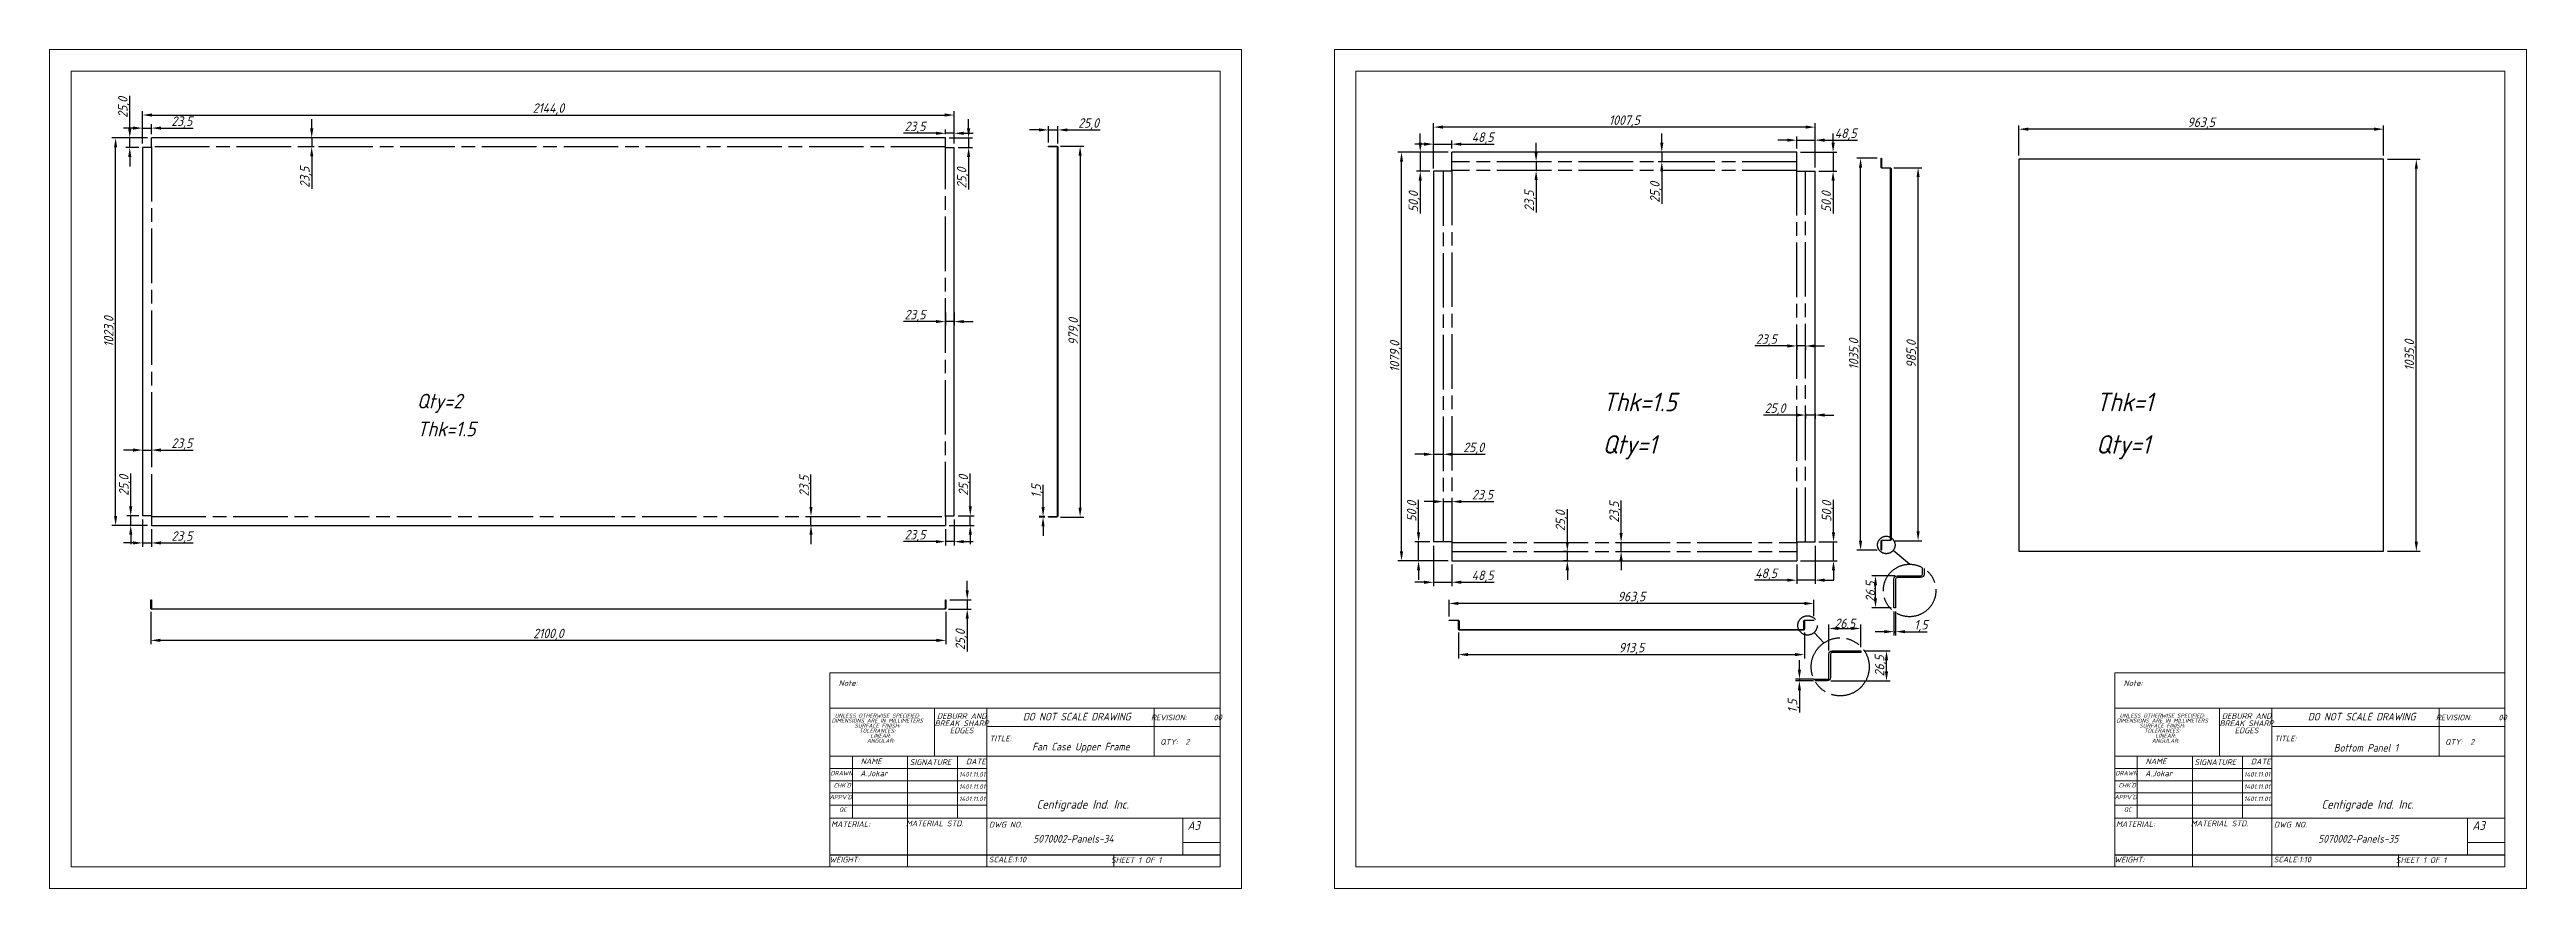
# Model space of a CAD drawing. Header units: inches. Extents: x 18597 to 101525, y -10106 to 51.
# Drawn here: x 71392 to 77934, y -5755 to -3539 of the extents above; entities that cross this region are included whole.
import ezdxf

# ---------------------------------------------------------------- set-up
doc = ezdxf.new("R2010")
doc.units = ezdxf.units.IN
doc.header["$LTSCALE"] = 6
doc.header["$MEASUREMENT"] = 0
doc.linetypes.add('ACAD_ISO08W100', pattern=[36, 24, -3, 6, -3])
doc.linetypes.add('SLD-Solid', pattern=[0])
doc.styles.add('GENISO', font='geniso.shx', dxfattribs={"oblique": 15})
doc.dimstyles.new('Scale', dxfattribs={"dimscale": 10, "dimtxt": 2.5, "dimasz": 2.5, "dimexe": 1, "dimexo": 1, "dimgap": 0.1, "dimtad": 1, "dimdec": 1, "dimzin": 0, "dimtxsty": 'GENISO', "dimcen": 2.5, "dimclrd": 1, "dimclre": 1, "dimclrt": 256, "dimadec": 0, "dimazin": 0, "dimtfac": 1, "dimtdec": 1, "dimtmove": 0, "dimatfit": 3, "dimfxl": 1, "dimtzin": 0, "dimlwd": -1, "dimlwe": -1, "dimarcsym": 0})
doc.dimstyles.new('Scale 3', dxfattribs={"dimscale": 10, "dimtxt": 2.5, "dimasz": 2.5, "dimexe": 1, "dimexo": 1, "dimgap": 0.1, "dimtad": 1, "dimdec": 1, "dimlfac": 0.333333, "dimzin": 0, "dimtxsty": 'GENISO', "dimcen": 2.5, "dimclrd": 1, "dimclre": 1, "dimclrt": 256, "dimadec": 0, "dimazin": 0, "dimtfac": 1, "dimtdec": 1, "dimtmove": 0, "dimatfit": 3, "dimfxl": 1, "dimtzin": 0, "dimlwd": -1, "dimlwe": -1, "dimarcsym": 0})

msp = doc.modelspace()

# ---------------------------------------------------------------- texts
at = {"style": 'GENISO', "oblique": 15}
for s, height, p in [('Qty=2', 38.782, (72362.43, -4487.04)), ('Thk=1.5', 49, (75494, -4494.5)), ('Thk=1', 49, (76797.5, -4494.5)), ('Thk=1.5', 38.782, (72362.43, -4560.73)), ('Qty=1', 49, (75494, -4606.5)), ('Qty=1', 49, (76797.5, -4606.5))]:
    msp.add_text(s, height=height, dxfattribs=at).set_placement(p)
at = {"attachment_point": 5, "style": 'GENISO'}
for s, insert, char_height in [('Note:', (73501.32, -5212.27), 14.959), ('Note:', (76895.19, -5212.27), 14.959), ('UNLESS OTHERWISE SPECIFIED:', (73578.42, -5298.22), 10.4711), ('DEBURR AND', (73801.23, -5299.36), 14.959), ('DO NOT SCALE DRAWING', (74105.13, -5300.93), 20.1367), ('REVISION:       00', (74394.83, -5303.06), 14.9587), ('UNLESS OTHERWISE SPECIFIED:', (76972.29, -5298.22), 10.4711), ('DEBURR AND', (77195.1, -5299.36), 14.959), ('DO NOT SCALE DRAWING', (77499, -5300.93), 20.1367), ('REVISION:       00', (77788.7, -5303.06), 14.9587), ('DIMENSIONS ARE IN MILLIMETERS', (73578.42, -5311.49), 10.4711), ('SURFACE FINISH:', (73578.42, -5324.77), 10.4711), ('TOLERANCES:', (73578.42, -5338.05), 10.4711), ('ANGULAR:', (73587.38, -5364.6), 10.471), ('LINEAR:', (73587.38, -5351.33), 10.471), ('BREAK SHARP', (73801.23, -5318.32), 14.9587), ('EDGES', (73801.23, -5337.29), 14.959), ('TITLE:', (73903.89, -5358.72), 14.959), ('QTY:  2', (74364.31, -5367.54), 14.959), ('DIMENSIONS ARE IN MILLIMETERS', (76972.29, -5311.49), 10.4711), ('SURFACE FINISH:', (76972.29, -5324.77), 10.4711), ('TOLERANCES:', (76972.29, -5338.05), 10.4711), ('ANGULAR:', (76981.25, -5364.6), 10.471), ('LINEAR:', (76981.25, -5351.33), 10.471), ('BREAK SHARP', (77195.1, -5318.32), 14.9587), ('EDGES', (77195.1, -5337.29), 14.959), ('TITLE:', (77297.76, -5358.72), 14.959), ('QTY:  2', (77758.18, -5367.54), 14.959), ('NAME', (73561.98, -5418.88), 14.959), ('SIGNATURE', (73718.6, -5421.02), 14.959), ('DATE', (73838.56, -5419.35), 14.959), ('Fan Case Upper Frame', (74116.46, -5383.23), 20.1367), ('NAME', (76955.85, -5418.88), 14.959), ('SIGNATURE', (77112.46, -5421.02), 14.959), ('DATE', (77232.42, -5419.35), 14.959), ('Bottom Panel 1', (77510.32, -5383.23), 20.1367), ('DRAWN', (73483.73, -5450.11), 11.507), ("CHK'D", (73485.97, -5482.15), 11.507), ('A.Jokar', (73569.31, -5450.89), 14.959), ('1401.11.01', (73828.89, -5453.43), 11.967), ('1401.11.01', (73828.89, -5485.67), 11.967), ('DRAWN', (76877.59, -5450.11), 11.507), ("CHK'D", (76879.84, -5482.15), 11.507), ('A.Jokar', (76963.17, -5450.89), 14.959), ('1401.11.01', (77222.75, -5453.43), 11.967), ('1401.11.01', (77222.75, -5485.67), 11.967), ("APPV'D", (73481.89, -5513.23), 11.507), ('QC', (73487.37, -5546.23), 11.507), ('1401.11.01', (73828.89, -5517.92), 11.967), ('Centigrade Ind. Inc.', (74120.87, -5535.96), 23.0133), ("APPV'D", (76875.76, -5513.23), 11.507), ('QC', (76881.24, -5546.23), 11.507), ('1401.11.01', (77222.75, -5517.92), 11.967), ('Centigrade Ind. Inc.', (77514.74, -5535.96), 23.0133), ('MATERIAL:', (73507.87, -5584.6), 14.959), ('MATERIAL STD.', (73729.62, -5582.91), 14.9587), ('DWG NO.', (73917.07, -5586.04), 14.959), ('5070002-Panels-34', (74096.35, -5623.5), 20.1367), ('A3', (74414.38, -5588.41), 23.013), ('MATERIAL:', (76901.74, -5584.6), 14.959), ('MATERIAL STD.', (77123.48, -5582.91), 14.9587), ('DWG NO.', (77310.93, -5586.04), 14.959), ('5070002-Panels-35', (77490.22, -5623.5), 20.1367), ('A3', (77808.24, -5588.41), 23.013), ('WEIGHT:', (73491.42, -5678.55), 14.959), ('SCALE:1:10', (73922.03, -5678.2), 14.959), ('SHEET 1 OF 1', (74261.96, -5679.79), 14.9587), ('WEIGHT:', (76885.29, -5678.55), 14.959), ('SCALE:1:10', (77315.9, -5678.2), 14.959), ('SHEET 1 OF 1', (77655.82, -5679.79), 14.9587)]:
    msp.add_mtext(s, dxfattribs=dict(at, insert=insert, char_height=char_height))

# ---------------------------------------------------------------- blocks, each defined once
blk = doc.blocks.new('*D620')
at = {"color": 1, "transparency": 16777216}
for p, q in [((74005.6, -3751.5), (73980.6, -3751.5)), ((74030.6, -3784.7), (74030.6, -3741.5)), ((74030.6, -3751.5), (74055.6, -3751.5)), ((74055.6, -3787.7), (74055.6, -3741.5)), ((74080.6, -3751.5), (74167.1, -3751.5))]:
    blk.add_line(p, q, dxfattribs=at)
for points in [[(74005.6, -3747.3), (74005.6, -3755.6), (74030.6, -3751.5)], [(74080.6, -3747.3), (74080.6, -3755.6), (74055.6, -3751.5)]]:
    blk.add_solid(points, dxfattribs=at)
at = {"layer": 'Defpoints', "color": 0, "transparency": 16777216}
for p in [(74055.6, -3751.5), (74030.6, -3794.7), (74055.6, -3797.7)]:
    blk.add_point(p, dxfattribs=at)
at = {"transparency": 16777216, "insert": (74136.3, -3736.1), "char_height": 25, "attachment_point": 5, "style": 'GENISO'}
blk.add_mtext('25,0', dxfattribs=at)
blk = doc.blocks.new('*D621')
at = {"color": 1, "transparency": 16777216}
for p, q in [((74062, -3794.7), (74124, -3794.7)), ((74114, -3819.7), (74114, -4748.7)), ((74062, -4773.7), (74124, -4773.7))]:
    blk.add_line(p, q, dxfattribs=at)
for points in [[(74109.9, -3819.7), (74118.2, -3819.7), (74114, -3794.7)], [(74109.9, -4748.7), (74118.2, -4748.7), (74114, -4773.7)]]:
    blk.add_solid(points, dxfattribs=at)
at = {"layer": 'Defpoints', "color": 0, "transparency": 16777216}
for p in [(74052, -3794.7), (74052, -4773.7), (74114, -4773.7)]:
    blk.add_point(p, dxfattribs=at)
at = {"transparency": 16777216, "insert": (74098.7, -4284.2), "char_height": 25, "attachment_point": 5, "rotation": 90, "style": 'GENISO'}
blk.add_mtext('979,0', dxfattribs=at)
blk = doc.blocks.new('*D622')
at = {"color": 1, "transparency": 16777216}
for p, q in [((73815.9, -4967.3), (73815.9, -4942.3)), ((73766.6, -5017.3), (73825.9, -5017.3)), ((73769.6, -4992.3), (73825.9, -4992.3)), ((73815.9, -4992.3), (73815.9, -5017.3)), ((73815.9, -5042.3), (73815.9, -5128.7))]:
    blk.add_line(p, q, dxfattribs=at)
for points in [[(73811.7, -4967.3), (73820.1, -4967.3), (73815.9, -4992.3)], [(73811.7, -5042.3), (73820.1, -5042.3), (73815.9, -5017.3)]]:
    blk.add_solid(points, dxfattribs=at)
at = {"layer": 'Defpoints', "color": 0, "transparency": 16777216}
for p in [(73756.6, -5017.3), (73759.6, -4992.3), (73815.9, -5017.3)]:
    blk.add_point(p, dxfattribs=at)
at = {"transparency": 16777216, "insert": (73800.5, -5098), "char_height": 25, "attachment_point": 5, "rotation": 90, "style": 'GENISO'}
blk.add_mtext('25,0', dxfattribs=at)
blk = doc.blocks.new('*D623')
at = {"color": 1, "transparency": 16777216}
for p, q in [((71659.6, -5024.3), (71659.6, -5109.5)), ((73759.6, -5024.3), (73759.6, -5109.5)), ((73734.6, -5099.5), (71684.6, -5099.5))]:
    blk.add_line(p, q, dxfattribs=at)
for points in [[(71684.6, -5095.3), (71684.6, -5103.7), (71659.6, -5099.5)], [(73734.6, -5095.3), (73734.6, -5103.7), (73759.6, -5099.5)]]:
    blk.add_solid(points, dxfattribs=at)
at = {"layer": 'Defpoints', "color": 0, "transparency": 16777216}
for p in [(71659.6, -5014.3), (73759.6, -5014.3), (71659.6, -5099.5)]:
    blk.add_point(p, dxfattribs=at)
at = {"transparency": 16777216, "insert": (72709.6, -5084.1), "char_height": 25, "attachment_point": 5, "style": 'GENISO'}
blk.add_mtext('2100,0', dxfattribs=at)
blk = doc.blocks.new('*D624')
at = {"color": 1, "transparency": 16777216}
for p, q in [((74016.2, -4747.2), (74016.2, -4688.9)), ((74020.6, -4772.2), (74006.2, -4772.2)), ((74020.6, -4773.7), (74006.2, -4773.7)), ((74016.2, -4773.7), (74016.2, -4772.2)), ((74016.2, -4798.7), (74016.2, -4823.7))]:
    blk.add_line(p, q, dxfattribs=at)
for points in [[(74012, -4747.2), (74020.4, -4747.2), (74016.2, -4772.2)], [(74012, -4798.7), (74020.4, -4798.7), (74016.2, -4773.7)]]:
    blk.add_solid(points, dxfattribs=at)
at = {"layer": 'Defpoints', "color": 0, "transparency": 16777216}
for p in [(74016.2, -4772.2), (74030.6, -4772.2), (74030.6, -4773.7)]:
    blk.add_point(p, dxfattribs=at)
at = {"transparency": 16777216, "insert": (74000.8, -4705.5), "char_height": 25, "attachment_point": 5, "rotation": 90, "style": 'GENISO'}
blk.add_mtext('1,5', dxfattribs=at)
blk = doc.blocks.new('*D625')
at = {"color": 1, "transparency": 16777216}
for p, q in [((71651.1, -3772.7), (71556.5, -3772.7)), ((71566.5, -4770.7), (71566.5, -3797.7)), ((71651.1, -4795.7), (71556.5, -4795.7))]:
    blk.add_line(p, q, dxfattribs=at)
for points in [[(71562.3, -3797.7), (71570.6, -3797.7), (71566.5, -3772.7)], [(71562.3, -4770.7), (71570.6, -4770.7), (71566.5, -4795.7)]]:
    blk.add_solid(points, dxfattribs=at)
at = {"layer": 'Defpoints', "color": 0, "transparency": 16777216}
for p in [(71566.5, -3772.7), (71661.1, -3772.7), (71661.1, -4795.7)]:
    blk.add_point(p, dxfattribs=at)
at = {"transparency": 16777216, "insert": (71551.1, -4284.2), "char_height": 25, "attachment_point": 5, "rotation": 90, "style": 'GENISO'}
blk.add_mtext('1023,0', dxfattribs=at)
blk = doc.blocks.new('*D626')
at = {"color": 1, "transparency": 16777216}
for p, q in [((71637.6, -3787.7), (71637.6, -3702.1)), ((71662.6, -3712.1), (73756.6, -3712.1)), ((73781.6, -3787.7), (73781.6, -3702.1))]:
    blk.add_line(p, q, dxfattribs=at)
for points in [[(71662.6, -3707.9), (71662.6, -3716.3), (71637.6, -3712.1)], [(73756.6, -3707.9), (73756.6, -3716.3), (73781.6, -3712.1)]]:
    blk.add_solid(points, dxfattribs=at)
at = {"layer": 'Defpoints', "color": 0, "transparency": 16777216}
for p in [(73781.6, -3712.1), (71637.6, -3797.7), (73781.6, -3797.7)]:
    blk.add_point(p, dxfattribs=at)
at = {"transparency": 16777216, "insert": (72709.6, -3696.7), "char_height": 25, "attachment_point": 5, "style": 'GENISO'}
blk.add_mtext('2144,0', dxfattribs=at)
blk = doc.blocks.new('*D627')
at = {"color": 1, "transparency": 16777216}
for p, q in [((73758.1, -4233.2), (73758.1, -4267.6)), ((73781.6, -4233.2), (73781.6, -4267.6)), ((73733.1, -4257.6), (73647.6, -4257.6)), ((73781.6, -4257.6), (73758.1, -4257.6)), ((73806.6, -4257.6), (73831.6, -4257.6))]:
    blk.add_line(p, q, dxfattribs=at)
for points in [[(73733.1, -4253.4), (73733.1, -4261.7), (73758.1, -4257.6)], [(73806.6, -4253.4), (73806.6, -4261.7), (73781.6, -4257.6)]]:
    blk.add_solid(points, dxfattribs=at)
at = {"layer": 'Defpoints', "color": 0, "transparency": 16777216}
for p in [(73758.1, -4223.2), (73781.6, -4223.2), (73758.1, -4257.6)]:
    blk.add_point(p, dxfattribs=at)
at = {"transparency": 16777216, "insert": (73677.8, -4242.2), "char_height": 25, "attachment_point": 5, "style": 'GENISO'}
blk.add_mtext('23,5', dxfattribs=at)
blk = doc.blocks.new('*D628')
at = {"color": 1, "transparency": 16777216}
for p, q in [((73403.2, -4747.2), (73403.2, -4661.7)), ((73403.2, -4795.7), (73403.2, -4772.2)), ((73403.2, -4820.7), (73403.2, -4845.7))]:
    blk.add_line(p, q, dxfattribs=at)
for points in [[(73399.1, -4747.2), (73407.4, -4747.2), (73403.2, -4772.2)], [(73399.1, -4820.7), (73407.4, -4820.7), (73403.2, -4795.7)]]:
    blk.add_solid(points, dxfattribs=at)
at = {"layer": 'Defpoints', "color": 0, "transparency": 16777216}
for p in [(73403.2, -4772.2), (73403.2, -4772.2), (73403.2, -4795.7)]:
    blk.add_point(p, dxfattribs=at)
at = {"transparency": 16777216, "insert": (73387.9, -4691.9), "char_height": 25, "attachment_point": 5, "rotation": 90, "style": 'GENISO'}
blk.add_mtext('23,5', dxfattribs=at)
blk = doc.blocks.new('*D629')
at = {"color": 1, "transparency": 16777216}
for p, q in [((71612.6, -4596.9), (71587.6, -4596.9)), ((71637.6, -4585.8), (71637.6, -4606.9)), ((71637.6, -4596.9), (71661.1, -4596.9)), ((71661.1, -4585.8), (71661.1, -4606.9)), ((71686.1, -4596.9), (71771.6, -4596.9))]:
    blk.add_line(p, q, dxfattribs=at)
for points in [[(71612.6, -4592.7), (71612.6, -4601.1), (71637.6, -4596.9)], [(71686.1, -4592.7), (71686.1, -4601.1), (71661.1, -4596.9)]]:
    blk.add_solid(points, dxfattribs=at)
at = {"layer": 'Defpoints', "color": 0, "transparency": 16777216}
for p in [(71637.6, -4575.8), (71661.1, -4575.8), (71661.1, -4596.9)]:
    blk.add_point(p, dxfattribs=at)
at = {"transparency": 16777216, "insert": (71741.4, -4581.5), "char_height": 25, "attachment_point": 5, "style": 'GENISO'}
blk.add_mtext('23,5', dxfattribs=at)
blk = doc.blocks.new('*D630')
at = {"color": 1, "transparency": 16777216}
for p, q in [((72084.4, -3747.7), (72084.4, -3722.7)), ((72090.7, -3772.7), (72074.4, -3772.7)), ((72084.4, -3772.7), (72084.4, -3796.2)), ((72090.7, -3796.2), (72074.4, -3796.2)), ((72084.4, -3821.2), (72084.4, -3906.7))]:
    blk.add_line(p, q, dxfattribs=at)
for points in [[(72080.3, -3747.7), (72088.6, -3747.7), (72084.4, -3772.7)], [(72080.3, -3821.2), (72088.6, -3821.2), (72084.4, -3796.2)]]:
    blk.add_solid(points, dxfattribs=at)
at = {"layer": 'Defpoints', "color": 0, "transparency": 16777216}
for p in [(72100.7, -3772.7), (72084.4, -3796.2), (72100.7, -3796.2)]:
    blk.add_point(p, dxfattribs=at)
at = {"transparency": 16777216, "insert": (72069.1, -3876.5), "char_height": 25, "attachment_point": 5, "rotation": 90, "style": 'GENISO'}
blk.add_mtext('23,5', dxfattribs=at)
blk = doc.blocks.new('*D631')
at = {"color": 1, "transparency": 16777216}
for p, q in [((73824, -4745.7), (73824, -4659.2)), ((73791.6, -4770.7), (73834, -4770.7)), ((73824, -4795.7), (73824, -4770.7)), ((73768.1, -4795.7), (73834, -4795.7)), ((73824, -4820.7), (73824, -4845.7))]:
    blk.add_line(p, q, dxfattribs=at)
for points in [[(73819.8, -4745.7), (73828.2, -4745.7), (73824, -4770.7)], [(73819.8, -4820.7), (73828.2, -4820.7), (73824, -4795.7)]]:
    blk.add_solid(points, dxfattribs=at)
at = {"layer": 'Defpoints', "color": 0, "transparency": 16777216}
for p in [(73781.6, -4770.7), (73824, -4770.7), (73758.1, -4795.7)]:
    blk.add_point(p, dxfattribs=at)
at = {"transparency": 16777216, "insert": (73808.6, -4690), "char_height": 25, "attachment_point": 5, "rotation": 90, "style": 'GENISO'}
blk.add_mtext('25,0', dxfattribs=at)
blk = doc.blocks.new('*D632')
at = {"color": 1, "transparency": 16777216}
for p, q in [((73733.1, -4838.7), (73647.6, -4838.7)), ((73758.1, -4805.7), (73758.1, -4848.7)), ((73781.6, -4838.7), (73758.1, -4838.7)), ((73781.6, -4780.7), (73781.6, -4848.7)), ((73806.6, -4838.7), (73831.6, -4838.7))]:
    blk.add_line(p, q, dxfattribs=at)
for points in [[(73733.1, -4834.6), (73733.1, -4842.9), (73758.1, -4838.7)], [(73806.6, -4834.6), (73806.6, -4842.9), (73781.6, -4838.7)]]:
    blk.add_solid(points, dxfattribs=at)
at = {"layer": 'Defpoints', "color": 0, "transparency": 16777216}
for p in [(73781.6, -4770.7), (73758.1, -4795.7), (73758.1, -4838.7)]:
    blk.add_point(p, dxfattribs=at)
at = {"transparency": 16777216, "insert": (73677.8, -4823.3), "char_height": 25, "attachment_point": 5, "style": 'GENISO'}
blk.add_mtext('23,5', dxfattribs=at)
blk = doc.blocks.new('*D633')
at = {"color": 1, "transparency": 16777216}
for p, q in [((71637.6, -4780.7), (71637.6, -4852.2)), ((71661.1, -4805.7), (71661.1, -4852.2)), ((71612.6, -4842.2), (71587.6, -4842.2)), ((71637.6, -4842.2), (71661.1, -4842.2)), ((71686.1, -4842.2), (71771.6, -4842.2))]:
    blk.add_line(p, q, dxfattribs=at)
for points in [[(71612.6, -4838), (71612.6, -4846.3), (71637.6, -4842.2)], [(71686.1, -4838), (71686.1, -4846.3), (71661.1, -4842.2)]]:
    blk.add_solid(points, dxfattribs=at)
at = {"layer": 'Defpoints', "color": 0, "transparency": 16777216}
for p in [(71637.6, -4770.7), (71661.1, -4795.7), (71661.1, -4842.2)]:
    blk.add_point(p, dxfattribs=at)
at = {"transparency": 16777216, "insert": (71741.4, -4826.8), "char_height": 25, "attachment_point": 5, "style": 'GENISO'}
blk.add_mtext('23,5', dxfattribs=at)
blk = doc.blocks.new('*D634')
at = {"color": 1, "transparency": 16777216}
for p, q in [((71606.3, -4745.7), (71606.3, -4659.2)), ((71627.6, -4770.7), (71596.3, -4770.7)), ((71606.3, -4795.7), (71606.3, -4770.7)), ((71651.1, -4795.7), (71596.3, -4795.7)), ((71606.3, -4820.7), (71606.3, -4845.7))]:
    blk.add_line(p, q, dxfattribs=at)
for points in [[(71602.2, -4745.7), (71610.5, -4745.7), (71606.3, -4770.7)], [(71602.2, -4820.7), (71610.5, -4820.7), (71606.3, -4795.7)]]:
    blk.add_solid(points, dxfattribs=at)
at = {"layer": 'Defpoints', "color": 0, "transparency": 16777216}
for p in [(71606.3, -4770.7), (71637.6, -4770.7), (71661.1, -4795.7)]:
    blk.add_point(p, dxfattribs=at)
at = {"transparency": 16777216, "insert": (71591, -4690), "char_height": 25, "attachment_point": 5, "rotation": 90, "style": 'GENISO'}
blk.add_mtext('25,0', dxfattribs=at)
blk = doc.blocks.new('*D635')
at = {"color": 1, "transparency": 16777216}
for p, q in [((71603.8, -3747.7), (71603.8, -3661.2)), ((71651.1, -3772.7), (71593.8, -3772.7)), ((71603.8, -3797.7), (71603.8, -3772.7)), ((71627.6, -3797.7), (71593.8, -3797.7)), ((71603.8, -3822.7), (71603.8, -3847.7))]:
    blk.add_line(p, q, dxfattribs=at)
for points in [[(71599.6, -3747.7), (71608, -3747.7), (71603.8, -3772.7)], [(71599.6, -3822.7), (71608, -3822.7), (71603.8, -3797.7)]]:
    blk.add_solid(points, dxfattribs=at)
at = {"layer": 'Defpoints', "color": 0, "transparency": 16777216}
for p in [(71603.8, -3772.7), (71661.1, -3772.7), (71637.6, -3797.7)]:
    blk.add_point(p, dxfattribs=at)
at = {"transparency": 16777216, "insert": (71588.4, -3692), "char_height": 25, "attachment_point": 5, "rotation": 90, "style": 'GENISO'}
blk.add_mtext('25,0', dxfattribs=at)
blk = doc.blocks.new('*D636')
at = {"color": 1, "transparency": 16777216}
for p, q in [((71612.6, -3746.6), (71587.6, -3746.6)), ((71637.6, -3787.7), (71637.6, -3736.6)), ((71637.6, -3746.6), (71661.1, -3746.6)), ((71661.1, -3762.7), (71661.1, -3736.6)), ((71686.1, -3746.6), (71771.6, -3746.6))]:
    blk.add_line(p, q, dxfattribs=at)
for points in [[(71612.6, -3742.4), (71612.6, -3750.7), (71637.6, -3746.6)], [(71686.1, -3742.4), (71686.1, -3750.7), (71661.1, -3746.6)]]:
    blk.add_solid(points, dxfattribs=at)
at = {"layer": 'Defpoints', "color": 0, "transparency": 16777216}
for p in [(71661.1, -3746.6), (71661.1, -3772.7), (71637.6, -3797.7)]:
    blk.add_point(p, dxfattribs=at)
at = {"transparency": 16777216, "insert": (71741.4, -3731.2), "char_height": 25, "attachment_point": 5, "style": 'GENISO'}
blk.add_mtext('23,5', dxfattribs=at)
blk = doc.blocks.new('*D637')
at = {"color": 1, "transparency": 16777216}
for p, q in [((73733.1, -3760.4), (73647.6, -3760.4)), ((73758.1, -3762.7), (73758.1, -3750.4)), ((73781.6, -3760.4), (73758.1, -3760.4)), ((73781.6, -3787.7), (73781.6, -3750.4)), ((73806.6, -3760.4), (73831.6, -3760.4))]:
    blk.add_line(p, q, dxfattribs=at)
for points in [[(73733.1, -3756.2), (73733.1, -3764.6), (73758.1, -3760.4)], [(73806.6, -3756.2), (73806.6, -3764.6), (73781.6, -3760.4)]]:
    blk.add_solid(points, dxfattribs=at)
at = {"layer": 'Defpoints', "color": 0, "transparency": 16777216}
for p in [(73758.1, -3760.4), (73758.1, -3772.7), (73781.6, -3797.7)]:
    blk.add_point(p, dxfattribs=at)
at = {"transparency": 16777216, "insert": (73677.8, -3745), "char_height": 25, "attachment_point": 5, "style": 'GENISO'}
blk.add_mtext('23,5', dxfattribs=at)
blk = doc.blocks.new('*D638')
at = {"color": 1, "transparency": 16777216}
for p, q in [((73819.6, -3747.7), (73819.6, -3722.7)), ((73768.1, -3772.7), (73829.6, -3772.7)), ((73819.6, -3772.7), (73819.6, -3797.7)), ((73791.6, -3797.7), (73829.6, -3797.7)), ((73819.6, -3822.7), (73819.6, -3909.2))]:
    blk.add_line(p, q, dxfattribs=at)
for points in [[(73815.4, -3747.7), (73823.8, -3747.7), (73819.6, -3772.7)], [(73815.4, -3822.7), (73823.8, -3822.7), (73819.6, -3797.7)]]:
    blk.add_solid(points, dxfattribs=at)
at = {"layer": 'Defpoints', "color": 0, "transparency": 16777216}
for p in [(73758.1, -3772.7), (73781.6, -3797.7), (73819.6, -3797.7)]:
    blk.add_point(p, dxfattribs=at)
at = {"transparency": 16777216, "insert": (73804.2, -3878.4), "char_height": 25, "attachment_point": 5, "rotation": 90, "style": 'GENISO'}
blk.add_mtext('25,0', dxfattribs=at)
blk = doc.blocks.new('*D639')
at = {"color": 1, "transparency": 16777216}
for p, q in [((75086.3, -3810.5), (74953, -3810.5)), ((74963, -4864.5), (74963, -3835.5)), ((75086.3, -4889.5), (74953, -4889.5))]:
    blk.add_line(p, q, dxfattribs=at)
for points in [[(74958.8, -3835.5), (74967.2, -3835.5), (74963, -3810.5)], [(74958.8, -4864.5), (74967.2, -4864.5), (74963, -4889.5)]]:
    blk.add_solid(points, dxfattribs=at)
at = {"layer": 'Defpoints', "color": 0, "transparency": 16777216}
for p in [(74963, -3810.5), (75096.3, -3810.5), (75096.3, -4889.5)]:
    blk.add_point(p, dxfattribs=at)
at = {"transparency": 16777216, "insert": (74947.6, -4350), "char_height": 25, "attachment_point": 5, "rotation": 90, "style": 'GENISO'}
blk.add_mtext('1079,0', dxfattribs=at)
blk = doc.blocks.new('*D640')
at = {"color": 1, "transparency": 16777216}
for p, q in [((75047.8, -3850.5), (75047.8, -3734)), ((76030.3, -3744), (75072.8, -3744)), ((76055.3, -3850.5), (76055.3, -3734))]:
    blk.add_line(p, q, dxfattribs=at)
for points in [[(75072.8, -3739.8), (75072.8, -3748.2), (75047.8, -3744)], [(76030.3, -3739.8), (76030.3, -3748.2), (76055.3, -3744)]]:
    blk.add_solid(points, dxfattribs=at)
at = {"layer": 'Defpoints', "color": 0, "transparency": 16777216}
for p in [(75047.8, -3744), (75047.8, -3860.5), (76055.3, -3860.5)]:
    blk.add_point(p, dxfattribs=at)
at = {"transparency": 16777216, "insert": (75551.6, -3728.6), "char_height": 25, "attachment_point": 5, "style": 'GENISO'}
blk.add_mtext('1007,5', dxfattribs=at)
blk = doc.blocks.new('*D641')
at = {"color": 1, "transparency": 16777216}
for p, q in [((75981.8, -4322), (75896.3, -4322)), ((76006.8, -4321.5), (76006.8, -4332)), ((76030.3, -4322), (76006.8, -4322)), ((76030.3, -4321.5), (76030.3, -4332)), ((76055.3, -4322), (76080.3, -4322))]:
    blk.add_line(p, q, dxfattribs=at)
for points in [[(75981.8, -4317.8), (75981.8, -4326.2), (76006.8, -4322)], [(76055.3, -4317.8), (76055.3, -4326.2), (76030.3, -4322)]]:
    blk.add_solid(points, dxfattribs=at)
at = {"layer": 'Defpoints', "color": 0, "transparency": 16777216}
for p in [(76006.8, -4311.5), (76030.3, -4311.5), (76006.8, -4322)]:
    blk.add_point(p, dxfattribs=at)
at = {"transparency": 16777216, "insert": (75926.6, -4306.6), "char_height": 25, "attachment_point": 5, "style": 'GENISO'}
blk.add_mtext('23,5', dxfattribs=at)
blk = doc.blocks.new('*D642')
at = {"color": 1, "transparency": 16777216}
for p, q in [((76005.3, -4504.5), (75918.9, -4504.5)), ((76030.3, -4500.5), (76030.3, -4514.5)), ((76055.3, -4504.5), (76030.3, -4504.5)), ((76055.3, -4500.5), (76055.3, -4514.5)), ((76080.3, -4504.5), (76105.3, -4504.5))]:
    blk.add_line(p, q, dxfattribs=at)
for points in [[(76005.3, -4500.3), (76005.3, -4508.7), (76030.3, -4504.5)], [(76080.3, -4500.3), (76080.3, -4508.7), (76055.3, -4504.5)]]:
    blk.add_solid(points, dxfattribs=at)
at = {"layer": 'Defpoints', "color": 0, "transparency": 16777216}
for p in [(76030.3, -4490.5), (76030.3, -4504.5), (76055.3, -4490.5)]:
    blk.add_point(p, dxfattribs=at)
at = {"transparency": 16777216, "insert": (75949.6, -4489.1), "char_height": 25, "attachment_point": 5, "style": 'GENISO'}
blk.add_mtext('25,0', dxfattribs=at)
blk = doc.blocks.new('*D643')
at = {"color": 1, "transparency": 16777216}
for p, q in [((75543, -4816), (75543, -4730.5)), ((75543, -4864.5), (75543, -4841)), ((75544, -4841), (75553, -4841)), ((75543, -4889.5), (75543, -4914.5)), ((75544, -4864.5), (75553, -4864.5))]:
    blk.add_line(p, q, dxfattribs=at)
for points in [[(75538.8, -4816), (75547.2, -4816), (75543, -4841)], [(75538.8, -4889.5), (75547.2, -4889.5), (75543, -4864.5)]]:
    blk.add_solid(points, dxfattribs=at)
at = {"layer": 'Defpoints', "color": 0, "transparency": 16777216}
for p in [(75534, -4841), (75543, -4841), (75534, -4864.5)]:
    blk.add_point(p, dxfattribs=at)
at = {"transparency": 16777216, "insert": (75527.6, -4760.8), "char_height": 25, "attachment_point": 5, "rotation": 90, "style": 'GENISO'}
blk.add_mtext('23,5', dxfattribs=at)
blk = doc.blocks.new('*D644')
at = {"color": 1, "transparency": 16777216}
for p, q in [((75401, -4839.5), (75401, -4753.1)), ((75403.5, -4864.5), (75391, -4864.5)), ((75403.5, -4889.5), (75391, -4889.5)), ((75401, -4889.5), (75401, -4864.5)), ((75401, -4914.5), (75401, -4939.5))]:
    blk.add_line(p, q, dxfattribs=at)
for points in [[(75396.8, -4839.5), (75405.2, -4839.5), (75401, -4864.5)], [(75396.8, -4914.5), (75405.2, -4914.5), (75401, -4889.5)]]:
    blk.add_solid(points, dxfattribs=at)
at = {"layer": 'Defpoints', "color": 0, "transparency": 16777216}
for p in [(75401, -4864.5), (75413.5, -4864.5), (75413.5, -4889.5)]:
    blk.add_point(p, dxfattribs=at)
at = {"transparency": 16777216, "insert": (75385.6, -4783.8), "char_height": 25, "attachment_point": 5, "rotation": 90, "style": 'GENISO'}
blk.add_mtext('25,0', dxfattribs=at)
blk = doc.blocks.new('*D645')
at = {"color": 1, "transparency": 16777216}
for p, q in [((75047.8, -4733), (75022.8, -4733)), ((75072.8, -4733), (75096.3, -4733)), ((75072.8, -4733.5), (75072.8, -4743)), ((75096.3, -4733.5), (75096.3, -4743)), ((75121.3, -4733), (75206.9, -4733))]:
    blk.add_line(p, q, dxfattribs=at)
for points in [[(75047.8, -4728.8), (75047.8, -4737.2), (75072.8, -4733)], [(75121.3, -4728.8), (75121.3, -4737.2), (75096.3, -4733)]]:
    blk.add_solid(points, dxfattribs=at)
at = {"layer": 'Defpoints', "color": 0, "transparency": 16777216}
for p in [(75072.8, -4723.5), (75096.3, -4723.5), (75096.3, -4733)]:
    blk.add_point(p, dxfattribs=at)
at = {"transparency": 16777216, "insert": (75176.6, -4717.6), "char_height": 25, "attachment_point": 5, "style": 'GENISO'}
blk.add_mtext('23,5', dxfattribs=at)
blk = doc.blocks.new('*D646')
at = {"color": 1, "transparency": 16777216}
for p, q in [((75022.8, -4608), (74997.8, -4608)), ((75047.8, -4608), (75072.8, -4608)), ((75047.8, -4609.5), (75047.8, -4618)), ((75072.8, -4609.5), (75072.8, -4618)), ((75097.8, -4608), (75184.3, -4608))]:
    blk.add_line(p, q, dxfattribs=at)
for points in [[(75022.8, -4603.8), (75022.8, -4612.2), (75047.8, -4608)], [(75097.8, -4603.8), (75097.8, -4612.2), (75072.8, -4608)]]:
    blk.add_solid(points, dxfattribs=at)
at = {"layer": 'Defpoints', "color": 0, "transparency": 16777216}
for p in [(75047.8, -4599.5), (75072.8, -4599.5), (75072.8, -4608)]:
    blk.add_point(p, dxfattribs=at)
at = {"transparency": 16777216, "insert": (75153.6, -4592.6), "char_height": 25, "attachment_point": 5, "style": 'GENISO'}
blk.add_mtext('25,0', dxfattribs=at)
blk = doc.blocks.new('*D647')
at = {"color": 1, "transparency": 16777216}
for p, q in [((75318.5, -3810.5), (75318.5, -3785.5)), ((75324.5, -3835.5), (75308.5, -3835.5)), ((75324.5, -3859), (75308.5, -3859)), ((75318.5, -3835.5), (75318.5, -3859)), ((75318.5, -3884), (75318.5, -3969.6))]:
    blk.add_line(p, q, dxfattribs=at)
for points in [[(75314.3, -3810.5), (75322.7, -3810.5), (75318.5, -3835.5)], [(75314.3, -3884), (75322.7, -3884), (75318.5, -3859)]]:
    blk.add_solid(points, dxfattribs=at)
at = {"layer": 'Defpoints', "color": 0, "transparency": 16777216}
for p in [(75318.5, -3859), (75334.5, -3835.5), (75334.5, -3859)]:
    blk.add_point(p, dxfattribs=at)
at = {"transparency": 16777216, "insert": (75303.1, -3939.3), "char_height": 25, "attachment_point": 5, "rotation": 90, "style": 'GENISO'}
blk.add_mtext('23,5', dxfattribs=at)
blk = doc.blocks.new('*D648')
at = {"color": 1, "transparency": 16777216}
for p, q in [((75650.5, -3785.5), (75650.5, -3760.5)), ((75654, -3810.5), (75640.5, -3810.5)), ((75654, -3835.5), (75640.5, -3835.5)), ((75650.5, -3810.5), (75650.5, -3835.5)), ((75650.5, -3860.5), (75650.5, -3947))]:
    blk.add_line(p, q, dxfattribs=at)
for points in [[(75646.3, -3785.5), (75654.7, -3785.5), (75650.5, -3810.5)], [(75646.3, -3860.5), (75654.7, -3860.5), (75650.5, -3835.5)]]:
    blk.add_solid(points, dxfattribs=at)
at = {"layer": 'Defpoints', "color": 0, "transparency": 16777216}
for p in [(75650.5, -3835.5), (75664, -3810.5), (75664, -3835.5)]:
    blk.add_point(p, dxfattribs=at)
at = {"transparency": 16777216, "insert": (75635.1, -3916.3), "char_height": 25, "attachment_point": 5, "rotation": 90, "style": 'GENISO'}
blk.add_mtext('25,0', dxfattribs=at)
blk = doc.blocks.new('*D649')
at = {"color": 1, "transparency": 16777216}
for p, q in [((75981.8, -3778.5), (75956.8, -3778.5)), ((76006.8, -3800.5), (76006.8, -3768.5)), ((76006.8, -3778.5), (76055.3, -3778.5)), ((76055.3, -3850.5), (76055.3, -3768.5)), ((76080.3, -3778.5), (76167, -3778.5))]:
    blk.add_line(p, q, dxfattribs=at)
for points in [[(75981.8, -3774.3), (75981.8, -3782.7), (76006.8, -3778.5)], [(76080.3, -3774.3), (76080.3, -3782.7), (76055.3, -3778.5)]]:
    blk.add_solid(points, dxfattribs=at)
at = {"layer": 'Defpoints', "color": 0, "transparency": 16777216}
for p in [(76055.3, -3778.5), (76006.8, -3810.5), (76055.3, -3860.5)]:
    blk.add_point(p, dxfattribs=at)
at = {"transparency": 16777216, "insert": (76136.2, -3763.1), "char_height": 25, "attachment_point": 5, "style": 'GENISO'}
blk.add_mtext('48,5', dxfattribs=at)
blk = doc.blocks.new('*D650')
at = {"color": 1, "transparency": 16777216}
for p, q in [((76103, -3785.5), (76103, -3760.5)), ((76016.8, -3810.5), (76113, -3810.5)), ((76103, -3810.5), (76103, -3860.5)), ((76065.3, -3860.5), (76113, -3860.5)), ((76103, -3885.5), (76103, -3972))]:
    blk.add_line(p, q, dxfattribs=at)
for points in [[(76098.8, -3785.5), (76107.2, -3785.5), (76103, -3810.5)], [(76098.8, -3885.5), (76107.2, -3885.5), (76103, -3860.5)]]:
    blk.add_solid(points, dxfattribs=at)
at = {"layer": 'Defpoints', "color": 0, "transparency": 16777216}
for p in [(76006.8, -3810.5), (76055.3, -3860.5), (76103, -3860.5)]:
    blk.add_point(p, dxfattribs=at)
at = {"transparency": 16777216, "insert": (76087.6, -3941.3), "char_height": 25, "attachment_point": 5, "rotation": 90, "style": 'GENISO'}
blk.add_mtext('50,0', dxfattribs=at)
blk = doc.blocks.new('*D651')
at = {"color": 1, "transparency": 16777216}
for p, q in [((76006.8, -4899.5), (76006.8, -4950.5)), ((76055.3, -4849.5), (76055.3, -4950.5)), ((75981.8, -4940.5), (75895.1, -4940.5)), ((76055.3, -4940.5), (76006.8, -4940.5)), ((76080.3, -4940.5), (76105.3, -4940.5))]:
    blk.add_line(p, q, dxfattribs=at)
for points in [[(75981.8, -4936.3), (75981.8, -4944.7), (76006.8, -4940.5)], [(76080.3, -4936.3), (76080.3, -4944.7), (76055.3, -4940.5)]]:
    blk.add_solid(points, dxfattribs=at)
at = {"layer": 'Defpoints', "color": 0, "transparency": 16777216}
for p in [(76055.3, -4839.5), (76006.8, -4889.5), (76006.8, -4940.5)]:
    blk.add_point(p, dxfattribs=at)
at = {"transparency": 16777216, "insert": (75926, -4925.1), "char_height": 25, "attachment_point": 5, "style": 'GENISO'}
blk.add_mtext('48,5', dxfattribs=at)
blk = doc.blocks.new('*D652')
at = {"color": 1, "transparency": 16777216}
for p, q in [((76104, -4814.5), (76104, -4728.1)), ((76065.3, -4839.5), (76114, -4839.5)), ((76104, -4889.5), (76104, -4839.5)), ((76016.8, -4889.5), (76114, -4889.5)), ((76104, -4914.5), (76104, -4939.5))]:
    blk.add_line(p, q, dxfattribs=at)
for points in [[(76099.8, -4814.5), (76108.2, -4814.5), (76104, -4839.5)], [(76099.8, -4914.5), (76108.2, -4914.5), (76104, -4889.5)]]:
    blk.add_solid(points, dxfattribs=at)
at = {"layer": 'Defpoints', "color": 0, "transparency": 16777216}
for p in [(76055.3, -4839.5), (76104, -4839.5), (76006.8, -4889.5)]:
    blk.add_point(p, dxfattribs=at)
at = {"transparency": 16777216, "insert": (76088.6, -4758.8), "char_height": 25, "attachment_point": 5, "rotation": 90, "style": 'GENISO'}
blk.add_mtext('50,0', dxfattribs=at)
blk = doc.blocks.new('*D653')
at = {"color": 1, "transparency": 16777216}
for p, q in [((75008, -4814.5), (75008, -4728.1)), ((75037.8, -4839.5), (74998, -4839.5)), ((75008, -4889.5), (75008, -4839.5)), ((75086.3, -4889.5), (74998, -4889.5)), ((75008, -4914.5), (75008, -4939.5))]:
    blk.add_line(p, q, dxfattribs=at)
for points in [[(75003.8, -4814.5), (75012.2, -4814.5), (75008, -4839.5)], [(75003.8, -4914.5), (75012.2, -4914.5), (75008, -4889.5)]]:
    blk.add_solid(points, dxfattribs=at)
at = {"layer": 'Defpoints', "color": 0, "transparency": 16777216}
for p in [(75008, -4839.5), (75047.8, -4839.5), (75096.3, -4889.5)]:
    blk.add_point(p, dxfattribs=at)
at = {"transparency": 16777216, "insert": (74992.6, -4758.8), "char_height": 25, "attachment_point": 5, "rotation": 90, "style": 'GENISO'}
blk.add_mtext('50,0', dxfattribs=at)
blk = doc.blocks.new('*D654')
at = {"color": 1, "transparency": 16777216}
for p, q in [((75047.8, -4849.5), (75047.8, -4956)), ((75096.3, -4899.5), (75096.3, -4956)), ((75022.8, -4946), (74997.8, -4946)), ((75047.8, -4946), (75096.3, -4946)), ((75121.3, -4946), (75208, -4946))]:
    blk.add_line(p, q, dxfattribs=at)
for points in [[(75022.8, -4941.8), (75022.8, -4950.2), (75047.8, -4946)], [(75121.3, -4941.8), (75121.3, -4950.2), (75096.3, -4946)]]:
    blk.add_solid(points, dxfattribs=at)
at = {"layer": 'Defpoints', "color": 0, "transparency": 16777216}
for p in [(75047.8, -4839.5), (75096.3, -4889.5), (75096.3, -4946)]:
    blk.add_point(p, dxfattribs=at)
at = {"transparency": 16777216, "insert": (75177.2, -4930.6), "char_height": 25, "attachment_point": 5, "style": 'GENISO'}
blk.add_mtext('48,5', dxfattribs=at)
blk = doc.blocks.new('*D655')
at = {"color": 1, "transparency": 16777216}
for p, q in [((75012.5, -3785.5), (75012.5, -3760.5)), ((75086.3, -3810.5), (75002.5, -3810.5)), ((75012.5, -3810.5), (75012.5, -3860.5)), ((75037.8, -3860.5), (75002.5, -3860.5)), ((75012.5, -3885.5), (75012.5, -3972))]:
    blk.add_line(p, q, dxfattribs=at)
for points in [[(75008.3, -3785.5), (75016.7, -3785.5), (75012.5, -3810.5)], [(75008.3, -3885.5), (75016.7, -3885.5), (75012.5, -3860.5)]]:
    blk.add_solid(points, dxfattribs=at)
at = {"layer": 'Defpoints', "color": 0, "transparency": 16777216}
for p in [(75096.3, -3810.5), (75012.5, -3860.5), (75047.8, -3860.5)]:
    blk.add_point(p, dxfattribs=at)
at = {"transparency": 16777216, "insert": (74997.1, -3941.3), "char_height": 25, "attachment_point": 5, "rotation": 90, "style": 'GENISO'}
blk.add_mtext('50,0', dxfattribs=at)
blk = doc.blocks.new('*D656')
at = {"color": 1, "transparency": 16777216}
for p, q in [((75022.8, -3789), (74997.8, -3789)), ((75047.8, -3853), (75047.8, -3779)), ((75047.8, -3789), (75096.3, -3789)), ((75096.3, -3800.5), (75096.3, -3779)), ((75121.3, -3789), (75208, -3789))]:
    blk.add_line(p, q, dxfattribs=at)
for points in [[(75022.8, -3784.8), (75022.8, -3793.2), (75047.8, -3789)], [(75121.3, -3784.8), (75121.3, -3793.2), (75096.3, -3789)]]:
    blk.add_solid(points, dxfattribs=at)
at = {"layer": 'Defpoints', "color": 0, "transparency": 16777216}
for p in [(75096.3, -3789), (75096.3, -3810.5), (75047.8, -3863)]:
    blk.add_point(p, dxfattribs=at)
at = {"transparency": 16777216, "insert": (75177.2, -3773.6), "char_height": 25, "attachment_point": 5, "style": 'GENISO'}
blk.add_mtext('48,5', dxfattribs=at)
blk = doc.blocks.new('*D657')
at = {"color": 1, "transparency": 16777216}
for p, q in [((75113.5, -5079.1), (75113.5, -5147)), ((76027, -5079.1), (76027, -5147)), ((75138.5, -5137), (76002, -5137))]:
    blk.add_line(p, q, dxfattribs=at)
for points in [[(75138.5, -5132.8), (75138.5, -5141.2), (75113.5, -5137)], [(76002, -5132.8), (76002, -5141.2), (76027, -5137)]]:
    blk.add_solid(points, dxfattribs=at)
at = {"layer": 'Defpoints', "color": 0, "transparency": 16777216}
for p in [(75113.5, -5069.1), (76027, -5069.1), (76027, -5137)]:
    blk.add_point(p, dxfattribs=at)
at = {"transparency": 16777216, "insert": (75570.3, -5121.6), "char_height": 25, "attachment_point": 5, "style": 'GENISO'}
blk.add_mtext('913,5', dxfattribs=at)
blk = doc.blocks.new('*D658')
at = {"color": 1, "transparency": 16777216}
for p, q in [((76263.2, -3851.2), (76337.5, -3851.2)), ((76327.5, -4811.2), (76327.5, -3876.2)), ((76263.2, -4836.2), (76337.5, -4836.2))]:
    blk.add_line(p, q, dxfattribs=at)
for points in [[(76323.3, -3876.2), (76331.7, -3876.2), (76327.5, -3851.2)], [(76323.3, -4811.2), (76331.7, -4811.2), (76327.5, -4836.2)]]:
    blk.add_solid(points, dxfattribs=at)
at = {"layer": 'Defpoints', "color": 0, "transparency": 16777216}
for p in [(76253.2, -3851.2), (76327.5, -3851.2), (76253.2, -4836.2)]:
    blk.add_point(p, dxfattribs=at)
at = {"transparency": 16777216, "insert": (76312.1, -4343.7), "char_height": 25, "attachment_point": 5, "rotation": 90, "style": 'GENISO'}
blk.add_mtext('985,0', dxfattribs=at)
blk = doc.blocks.new('*D659')
at = {"color": 1, "transparency": 16777216}
for p, q in [((76219.7, -3826.2), (76165.5, -3826.2)), ((76175.5, -4836.2), (76175.5, -3851.2)), ((76219.7, -4861.2), (76165.5, -4861.2))]:
    blk.add_line(p, q, dxfattribs=at)
for points in [[(76171.3, -3851.2), (76179.7, -3851.2), (76175.5, -3826.2)], [(76171.3, -4836.2), (76179.7, -4836.2), (76175.5, -4861.2)]]:
    blk.add_solid(points, dxfattribs=at)
at = {"layer": 'Defpoints', "color": 0, "transparency": 16777216}
for p in [(76175.5, -3826.2), (76229.7, -3826.2), (76229.7, -4861.2)]:
    blk.add_point(p, dxfattribs=at)
at = {"transparency": 16777216, "insert": (76160.1, -4343.7), "char_height": 25, "attachment_point": 5, "rotation": 90, "style": 'GENISO'}
blk.add_mtext('1035,0', dxfattribs=at)
blk = doc.blocks.new('*D660')
at = {"color": 1, "transparency": 16777216}
for p, q in [((75088.5, -5036.6), (75088.5, -4992)), ((76027, -5002), (75113.5, -5002)), ((76052, -5035.9), (76052, -4992))]:
    blk.add_line(p, q, dxfattribs=at)
for points in [[(75113.5, -4997.8), (75113.5, -5006.2), (75088.5, -5002)], [(76027, -4997.8), (76027, -5006.2), (76052, -5002)]]:
    blk.add_solid(points, dxfattribs=at)
at = {"layer": 'Defpoints', "color": 0, "transparency": 16777216}
for p in [(75088.5, -5002), (75088.5, -5046.6), (76052, -5045.9)]:
    blk.add_point(p, dxfattribs=at)
at = {"transparency": 16777216, "insert": (75570.3, -4986.6), "char_height": 25, "attachment_point": 5, "style": 'GENISO'}
blk.add_mtext('963,5', dxfattribs=at)
blk = doc.blocks.new('*D661')
at = {"color": 1, "transparency": 16777216}
for p, q in [((76185.8, -5127), (76254, -5127)), ((76244, -5181.5), (76244, -5152)), ((76097.3, -5206.5), (76254, -5206.5))]:
    blk.add_line(p, q, dxfattribs=at)
for points in [[(76239.8, -5152), (76248.2, -5152), (76244, -5127)], [(76239.8, -5181.5), (76248.2, -5181.5), (76244, -5206.5)]]:
    blk.add_solid(points, dxfattribs=at)
at = {"layer": 'Defpoints', "color": 0, "transparency": 16777216}
for p in [(76175.8, -5127), (76244, -5127), (76087.3, -5206.5)]:
    blk.add_point(p, dxfattribs=at)
at = {"transparency": 16777216, "insert": (76228.6, -5166.8), "char_height": 25, "attachment_point": 5, "rotation": 90, "style": 'GENISO'}
blk.add_mtext('26,5', dxfattribs=at)
blk = doc.blocks.new('*D662')
at = {"color": 1, "transparency": 16777216}
for p, q in [((76091.8, -5126), (76091.8, -5058)), ((76116.8, -5068), (76150.8, -5068)), ((76175.8, -5117), (76175.8, -5058))]:
    blk.add_line(p, q, dxfattribs=at)
for points in [[(76116.8, -5063.8), (76116.8, -5072.2), (76091.8, -5068)], [(76150.8, -5063.8), (76150.8, -5072.2), (76175.8, -5068)]]:
    blk.add_solid(points, dxfattribs=at)
at = {"layer": 'Defpoints', "color": 0, "transparency": 16777216}
for p in [(76175.8, -5068), (76091.8, -5136), (76175.8, -5127)]:
    blk.add_point(p, dxfattribs=at)
at = {"transparency": 16777216, "insert": (76133.8, -5054.5), "char_height": 25, "attachment_point": 5, "style": 'GENISO'}
blk.add_mtext('26.5', dxfattribs=at)
blk = doc.blocks.new('*D663')
at = {"color": 1, "transparency": 16777216}
for p, q in [((76266.5, -4929.2), (76205, -4929.2)), ((76215, -4988.2), (76215, -4954.2)), ((76256, -5013.2), (76205, -5013.2))]:
    blk.add_line(p, q, dxfattribs=at)
for points in [[(76210.8, -4954.2), (76219.2, -4954.2), (76215, -4929.2)], [(76210.8, -4988.2), (76219.2, -4988.2), (76215, -5013.2)]]:
    blk.add_solid(points, dxfattribs=at)
at = {"layer": 'Defpoints', "color": 0, "transparency": 16777216}
for p in [(76215, -4929.2), (76276.5, -4929.2), (76266, -5013.2)]:
    blk.add_point(p, dxfattribs=at)
at = {"transparency": 16777216, "insert": (76201.5, -4971.2), "char_height": 25, "attachment_point": 5, "rotation": 90, "style": 'GENISO'}
blk.add_mtext('26.5', dxfattribs=at)
blk = doc.blocks.new('*D664')
at = {"color": 1, "transparency": 16777216}
for p, q in [((76263.7, -5023.2), (76263.7, -5086.5)), ((76268.2, -5023.2), (76268.2, -5086.5)), ((76238.7, -5076.5), (76213.7, -5076.5)), ((76263.7, -5076.5), (76268.2, -5076.5)), ((76293.2, -5076.5), (76351.6, -5076.5))]:
    blk.add_line(p, q, dxfattribs=at)
for points in [[(76238.7, -5072.3), (76238.7, -5080.7), (76263.7, -5076.5)], [(76293.2, -5072.3), (76293.2, -5080.7), (76268.2, -5076.5)]]:
    blk.add_solid(points, dxfattribs=at)
at = {"layer": 'Defpoints', "color": 0, "transparency": 16777216}
for p in [(76263.7, -5013.2), (76268.2, -5013.2), (76268.2, -5076.5)]:
    blk.add_point(p, dxfattribs=at)
at = {"transparency": 16777216, "insert": (76334.9, -5061.1), "char_height": 25, "attachment_point": 5, "style": 'GENISO'}
blk.add_mtext('1,5', dxfattribs=at)
blk = doc.blocks.new('*D665')
at = {"color": 1, "transparency": 16777216}
for p, q in [((76014, -5177), (76014, -5152)), ((76051, -5202), (76004, -5202)), ((76051, -5206.5), (76004, -5206.5)), ((76014, -5202), (76014, -5206.5)), ((76014, -5231.5), (76014, -5289.9))]:
    blk.add_line(p, q, dxfattribs=at)
for points in [[(76009.8, -5177), (76018.2, -5177), (76014, -5202)], [(76009.8, -5231.5), (76018.2, -5231.5), (76014, -5206.5)]]:
    blk.add_solid(points, dxfattribs=at)
at = {"layer": 'Defpoints', "color": 0, "transparency": 16777216}
for p in [(76014, -5206.5), (76061, -5202), (76061, -5206.5)]:
    blk.add_point(p, dxfattribs=at)
at = {"transparency": 16777216, "insert": (75998.6, -5273.2), "char_height": 25, "attachment_point": 5, "rotation": 90, "style": 'GENISO'}
blk.add_mtext('1,5', dxfattribs=at)
blk = doc.blocks.new('*D695')
at = {"color": 1, "transparency": 16777216}
for p, q in [((77567, -3829), (77653.5, -3829)), ((77643.5, -4839), (77643.5, -3854)), ((77567, -4864), (77653.5, -4864))]:
    blk.add_line(p, q, dxfattribs=at)
for points in [[(77639.3, -3854), (77647.7, -3854), (77643.5, -3829)], [(77639.3, -4839), (77647.7, -4839), (77643.5, -4864)]]:
    blk.add_solid(points, dxfattribs=at)
at = {"layer": 'Defpoints', "color": 0, "transparency": 16777216}
for p in [(77557, -3829), (77643.5, -3829), (77557, -4864)]:
    blk.add_point(p, dxfattribs=at)
at = {"transparency": 16777216, "insert": (77628.1, -4346.5), "char_height": 25, "attachment_point": 5, "rotation": 90, "style": 'GENISO'}
blk.add_mtext('1035,0', dxfattribs=at)
blk = doc.blocks.new('*D696')
at = {"color": 1, "transparency": 16777216}
for p, q in [((76593.5, -3819), (76593.5, -3739.5)), ((77532, -3749.5), (76618.5, -3749.5)), ((77557, -3819), (77557, -3739.5))]:
    blk.add_line(p, q, dxfattribs=at)
for points in [[(76618.5, -3745.3), (76618.5, -3753.7), (76593.5, -3749.5)], [(77532, -3745.3), (77532, -3753.7), (77557, -3749.5)]]:
    blk.add_solid(points, dxfattribs=at)
at = {"layer": 'Defpoints', "color": 0, "transparency": 16777216}
for p in [(76593.5, -3749.5), (76593.5, -3829), (77557, -3829)]:
    blk.add_point(p, dxfattribs=at)
at = {"transparency": 16777216, "insert": (77075.2, -3734.1), "char_height": 25, "attachment_point": 5, "style": 'GENISO'}
blk.add_mtext('963,5', dxfattribs=at)

# ---------------------------------------------------------------- dimensions: what is measured, and where the dimension line sits
for base, p1, p2, dimstyle, picture, middle in [((71603.79, -3772.7), (71637.61, -3797.7), (71661.11, -3772.7), 'Scale', '*D635', (71588.41, -3691.96)), ((72084.44, -3796.2), (72100.73, -3772.7), (72100.73, -3796.2), 'Scale', '*D630', (72069.07, -3876.46)), ((73819.6, -3797.7), (73758.11, -3772.7), (73781.61, -3797.7), 'Scale', '*D638', (73804.22, -3878.43)), ((71566.46, -3772.7), (71661.11, -4795.7), (71661.11, -3772.7), 'Scale', '*D625', (71551.09, -4284.2)), ((75012.5, -3860.54), (75096.33, -3810.54), (75047.83, -3860.54), 'Scale', '*D655', (74997.13, -3941.27)), ((75318.5, -3859.04), (75334.5, -3835.54), (75334.5, -3859.04), 'Scale', '*D647', (75303.12, -3939.3)), ((75650.5, -3835.54), (75664, -3810.54), (75664, -3835.54), 'Scale', '*D648', (75635.12, -3916.27)), ((76103, -3860.54), (76006.83, -3810.54), (76055.33, -3860.54), 'Scale', '*D650', (76087.63, -3941.27)), ((74114.02, -4773.7), (74052.04, -3794.7), (74052.04, -4773.7), 'Scale', '*D621', (74098.66, -4284.2)), ((74963, -3810.54), (75096.33, -4889.54), (75096.33, -3810.54), 'Scale', '*D639', (74947.63, -4350.04)), ((76175.5, -3826.15), (76229.71, -4861.15), (76229.71, -3826.15), 'Scale', '*D659', (76160.13, -4343.65)), ((76327.5, -3851.15), (76253.21, -4836.15), (76253.21, -3851.15), 'Scale', '*D658', (76312.13, -4343.65)), ((77643.5, -3829), (77557, -4864), (77557, -3829), 'Scale', '*D695', (77628.13, -4346.5)), ((71606.35, -4770.7), (71661.11, -4795.7), (71637.61, -4770.7), 'Scale', '*D634', (71590.97, -4689.96)), ((73403.25, -4772.2), (73403.25, -4795.7), (73403.25, -4772.2), 'Scale', '*D628', (73387.87, -4691.93)), ((73824, -4770.7), (73758.11, -4795.7), (73781.61, -4770.7), 'Scale', '*D631', (73808.62, -4689.96)), ((74016.19, -4772.2), (74030.59, -4773.7), (74030.59, -4772.2), 'Scale', '*D624', (74000.81, -4705.53)), ((75008, -4839.54), (75096.33, -4889.54), (75047.83, -4839.54), 'Scale', '*D653', (74992.63, -4758.8)), ((75401, -4864.54), (75413.5, -4889.54), (75413.5, -4864.54), 'Scale', '*D644', (75385.62, -4783.8)), ((75543, -4841.04), (75534, -4864.54), (75534, -4841.04), 'Scale', '*D643', (75527.62, -4760.77)), ((76104, -4839.54), (76006.83, -4889.54), (76055.33, -4839.54), 'Scale', '*D652', (76088.63, -4758.8)), ((73815.91, -5017.26), (73759.61, -4992.26), (73756.61, -5017.26), 'Scale', '*D622', (73800.53, -5097.99)), ((76014, -5206.53), (76061, -5202.03), (76061, -5206.53), 'Scale 3', '*D665', (75998.62, -5273.2)), ((76244, -5127.03), (76087.32, -5206.53), (76175.82, -5127.03), 'Scale 3', '*D661', (76228.62, -5166.78))]:
    dim = msp.add_linear_dim(base=base, p1=p1, p2=p2, angle=90, dimstyle=dimstyle)
    dim.commit()
    dim.dimension.update_dxf_attribs({"geometry": picture, "text_midpoint": middle})
for base, p1, p2, dimstyle, picture, middle in [((71661.11, -3746.56), (71637.61, -3797.7), (71661.11, -3772.7), 'Scale', '*D636', (71741.38, -3731.19)), ((73781.61, -3712.09), (71637.61, -3797.7), (73781.61, -3797.7), 'Scale', '*D626', (72709.61, -3696.72)), ((73758.11, -3760.4), (73781.61, -3797.7), (73758.11, -3772.7), 'Scale', '*D637', (73677.85, -3745.02)), ((74055.59, -3751.46), (74030.59, -3794.7), (74055.59, -3797.7), 'Scale', '*D620', (74136.32, -3736.08)), ((75047.83, -3744), (76055.33, -3860.54), (75047.83, -3860.54), 'Scale', '*D640', (75551.58, -3728.62)), ((76593.5, -3749.5), (77557, -3829), (76593.5, -3829), 'Scale', '*D696', (77075.25, -3734.13)), ((75096.33, -3789), (75047.83, -3863), (75096.33, -3810.54), 'Scale', '*D656', (75177.17, -3773.62)), ((76055.33, -3778.5), (76006.83, -3810.54), (76055.33, -3860.54), 'Scale', '*D649', (76136.17, -3763.12)), ((73758.11, -4257.57), (73781.61, -4223.23), (73758.11, -4223.23), 'Scale', '*D627', (73677.85, -4242.2)), ((76006.83, -4322), (76030.33, -4311.5), (76006.83, -4311.5), 'Scale', '*D641', (75926.56, -4306.62)), ((76030.33, -4504.5), (76055.33, -4490.5), (76030.33, -4490.5), 'Scale', '*D642', (75949.59, -4489.12)), ((71661.11, -4596.91), (71637.61, -4575.77), (71661.11, -4575.77), 'Scale', '*D629', (71741.38, -4581.53)), ((75072.83, -4608), (75047.83, -4599.5), (75072.83, -4599.5), 'Scale', '*D646', (75153.56, -4592.62)), ((75096.33, -4733), (75072.83, -4723.5), (75096.33, -4723.5), 'Scale', '*D645', (75176.59, -4717.62)), ((71661.11, -4842.16), (71637.61, -4770.7), (71661.11, -4795.7), 'Scale', '*D633', (71741.38, -4826.78)), ((73758.11, -4838.72), (73781.61, -4770.7), (73758.11, -4795.7), 'Scale', '*D632', (73677.85, -4823.34)), ((75096.33, -4946), (75047.83, -4839.54), (75096.33, -4889.54), 'Scale', '*D654', (75177.17, -4930.62)), ((76006.83, -4940.5), (76055.33, -4839.54), (76006.83, -4889.54), 'Scale', '*D651', (75925.98, -4925.12)), ((75088.52, -5002), (76052.02, -5045.86), (75088.52, -5046.61), 'Scale', '*D660', (75570.27, -4986.63)), ((71659.61, -5099.49), (73759.61, -5014.26), (71659.61, -5014.26), 'Scale', '*D623', (72709.61, -5084.11)), ((76268.21, -5076.5), (76263.71, -5013.15), (76268.21, -5013.15), 'Scale 3', '*D664', (76334.88, -5061.12)), ((76027.02, -5137), (75113.52, -5069.08), (76027.02, -5069.08), 'Scale', '*D657', (75570.27, -5121.63))]:
    dim = msp.add_linear_dim(base=base, p1=p1, p2=p2, dimstyle=dimstyle)
    dim.commit()
    dim.dimension.update_dxf_attribs({"geometry": picture, "text_midpoint": middle})
dim = msp.add_linear_dim(base=(76215, -4929.15), p1=(76265.96, -5013.15), p2=(76276.5, -4929.15), angle=90, text='26.5', dimstyle='Scale 3')
dim.commit()
dim.dimension.update_dxf_attribs({"geometry": '*D663', "text_midpoint": (76201.5, -4971.15)})
dim = msp.add_linear_dim(base=(76175.82, -5068), p1=(76091.82, -5136.03), p2=(76175.82, -5127.03), text='26.5', dimstyle='Scale 3')
dim.commit()
dim.dimension.update_dxf_attribs({"geometry": '*D662', "text_midpoint": (76133.82, -5054.5)})

# ---------------------------------------------------------------- linework, layer by layer
for p, q in [((71661.11, -3796.2), (71661.11, -3772.7)), ((73758.11, -3796.2), (73758.11, -3772.7)), ((71661.11, -3797.7), (71637.61, -3797.7)), ((73758.11, -3797.7), (73781.61, -3797.7)), ((75096.33, -3859.04), (75096.33, -3810.54)), ((76006.83, -3859.04), (76006.83, -3810.54)), ((75096.33, -3860.54), (75047.83, -3860.54)), ((76006.83, -3860.54), (76055.33, -3860.54)), ((71661.11, -4770.7), (71637.61, -4770.7)), ((71661.11, -4772.2), (71661.11, -4795.7)), ((73758.11, -4770.7), (73781.61, -4770.7)), ((73758.11, -4772.2), (73758.11, -4795.7)), ((75096.33, -4839.54), (75047.83, -4839.54)), ((75096.33, -4841.04), (75096.33, -4889.54)), ((76006.83, -4839.54), (76055.33, -4839.54)), ((76006.83, -4841.04), (76006.83, -4889.54)), ((73453.32, -5665.47), (74483.64, -5665.47)), ((76847.19, -5665.47), (77877.5, -5665.47))]:
    msp.add_line(p, q)
at = {"linetype": 'ACAD_ISO08W100'}
for p, q in [((76305.09, -4898.35), (76261.32, -4862.22)), ((76078.27, -5106.35), (76052.82, -5078.77))]:
    msp.add_line(p, q, dxfattribs=at)
at = {"color": 7, "linetype": 'SLD-Solid', "lineweight": 0}
for p, q in [((73453.32, -5184.85), (74483.64, -5184.85)), ((73453.32, -5184.85), (73453.32, -5278.53)), ((76847.19, -5184.85), (77877.5, -5184.85)), ((76847.19, -5184.85), (76847.19, -5278.53)), ((73453.32, -5278.53), (74483.64, -5278.53)), ((73453.32, -5278.53), (73453.32, -5695.82)), ((73729.49, -5278.53), (73729.49, -5405.61)), ((73867.57, -5278.53), (73867.57, -5697.71)), ((74309.82, -5405.61), (74309.82, -5278.53)), ((76847.19, -5278.53), (77877.5, -5278.53)), ((76847.19, -5278.53), (76847.19, -5695.82)), ((77123.35, -5278.53), (77123.35, -5405.61)), ((77261.44, -5278.53), (77261.44, -5697.71)), ((77703.68, -5405.61), (77703.68, -5278.53)), ((74483.64, -5326.9), (73867.57, -5326.9)), ((77877.5, -5326.9), (77261.44, -5326.9)), ((74483.64, -5405.61), (73453.32, -5405.61)), ((73512.5, -5405.61), (73512.5, -5568.73)), ((73658.1, -5405.61), (73658.1, -5695.82)), ((73790.18, -5405.61), (73790.18, -5568.73)), ((73867.57, -5695.82), (73867.57, -5405.61)), ((77877.5, -5405.61), (76847.19, -5405.61)), ((76906.36, -5405.61), (76906.36, -5568.73)), ((77051.97, -5405.61), (77051.97, -5695.82)), ((77184.04, -5405.61), (77184.04, -5568.73)), ((77261.44, -5695.82), (77261.44, -5405.61)), ((73867.57, -5437.86), (73453.32, -5437.86)), ((73867.57, -5470.1), (73453.32, -5470.1)), ((77261.44, -5437.86), (76847.19, -5437.86)), ((77261.44, -5470.1), (76847.19, -5470.1)), ((73867.57, -5502.35), (73453.32, -5502.35)), ((73867.57, -5534.59), (73453.32, -5534.59)), ((77261.44, -5502.35), (76847.19, -5502.35)), ((77261.44, -5534.59), (76847.19, -5534.59)), ((73532.23, -5568.73), (73453.32, -5568.73)), ((73532.23, -5568.73), (74483.64, -5568.73)), ((74385.01, -5665.47), (74385.01, -5568.73)), ((76926.09, -5568.73), (76847.19, -5568.73)), ((76926.09, -5568.73), (77877.5, -5568.73)), ((77778.87, -5665.47), (77778.87, -5568.73)), ((74202.92, -5697.71), (74202.92, -5665.47)), ((74483.64, -5633.22), (74385.01, -5633.22)), ((77596.78, -5697.71), (77596.78, -5665.47)), ((77877.5, -5633.22), (77778.87, -5633.22))]:
    msp.add_line(p, q, dxfattribs=at)
for points in [[(71391.93, -3539.21), (74540.54, -3539.21), (74540.54, -5754.62), (71391.93, -5754.62)], [(71448.83, -3596.11), (74483.64, -3596.11), (74483.64, -5697.71), (71448.83, -5697.71)], [(74785.79, -3539.21), (77934.41, -3539.21), (77934.41, -5754.62), (74785.79, -5754.62)], [(74842.7, -3596.11), (77877.5, -3596.11), (77877.5, -5697.71), (74842.7, -5697.71)]]:
    msp.add_lwpolyline(points, close=True, dxfattribs=at)
for points in [[(73758.11, -3772.7), (71661.11, -3772.7)], [(71637.61, -3797.7), (71637.61, -4770.7)], [(73781.61, -4770.7), (73781.61, -3797.7)], [(76006.83, -3810.54), (75096.33, -3810.54)], [(75047.83, -3860.54), (75047.83, -4839.54)], [(76055.33, -4839.54), (76055.33, -3860.54)], [(71661.11, -4795.7), (73758.11, -4795.7)], [(75096.33, -4889.54), (76006.83, -4889.54)]]:
    msp.add_lwpolyline(points)
at = {"linetype": 'ACAD_ISO08W100'}
for points in [[(73758.11, -3796.2), (71661.11, -3796.2), (71661.11, -4772.2), (73758.11, -4772.2)], [(76006.83, -3859.04), (75096.33, -3859.04), (75096.33, -4841.04), (76006.83, -4841.04)]]:
    msp.add_lwpolyline(points, close=True, dxfattribs=at)
for points in [[(74030.59, -4772.2), (74052.59, -4772.2, 0.4142136), (74054.09, -4770.7), (74054.09, -3797.7, 0.4142136), (74052.59, -3796.2), (74030.59, -3796.2), (74030.59, -3794.7), (74052.59, -3794.7, -0.4142136), (74055.59, -3797.7), (74055.59, -4770.7, -0.4142136), (74052.59, -4773.7), (74030.59, -4773.7)], [(76229.71, -4861.15), (76229.71, -4837.65, -0.4142136), (76232.71, -4834.65), (76253.21, -4834.65, 0.4142136), (76254.71, -4833.15), (76254.71, -3854.15, 0.4142136), (76253.21, -3852.65), (76232.71, -3852.65, -0.4142136), (76229.71, -3849.65), (76229.71, -3826.15), (76231.21, -3826.15), (76231.21, -3849.65, 0.4142136), (76232.71, -3851.15), (76253.21, -3851.15, -0.4142136), (76256.21, -3854.15), (76256.21, -4833.15, -0.4142136), (76253.21, -4836.15), (76232.71, -4836.15, 0.4142136), (76231.21, -4837.65), (76231.21, -4861.15)], [(71661.11, -4992.26), (71661.11, -5014.26, 0.4142136), (71662.61, -5015.76), (73756.61, -5015.76, 0.4142136), (73758.11, -5014.26), (73758.11, -4992.26), (73759.61, -4992.26), (73759.61, -5014.26, -0.4142136), (73756.61, -5017.26), (71662.61, -5017.26, -0.4142136), (71659.61, -5014.26), (71659.61, -4992.26)], [(75088.52, -5045.86), (75112.02, -5045.86, -0.4142136), (75115.02, -5048.86), (75115.02, -5069.36, 0.4142136), (75116.52, -5070.86), (76024.02, -5070.86, 0.4142136), (76025.52, -5069.36), (76025.52, -5048.86, -0.4142136), (76028.52, -5045.86), (76052.02, -5045.86), (76052.02, -5047.36), (76028.52, -5047.36, 0.4142136), (76027.02, -5048.86), (76027.02, -5069.36, -0.4142136), (76024.02, -5072.36), (75116.52, -5072.36, -0.4142136), (75113.52, -5069.36), (75113.52, -5048.86, 0.4142136), (75112.02, -5047.36), (75088.52, -5047.36)]]:
    msp.add_lwpolyline(points, format="xyb", close=True)
for points in [[(76006.83, -3835.54), (75096.33, -3835.54)], [(75072.83, -3860.54), (75072.83, -4839.54)], [(76030.33, -4839.54), (76030.33, -3860.54)], [(75096.33, -4864.54), (76006.83, -4864.54)]]:
    msp.add_lwpolyline(points, dxfattribs=at)
msp.add_lwpolyline([(77557, -3829), (76593.5, -3829), (76593.5, -4864), (77557, -4864)], close=True)
for points in [[(76343.21, -4909.77), (76343.21, -4924.65, -0.4142136), (76334.21, -4933.65), (76272.71, -4933.65, 0.4142136), (76268.21, -4938.15), (76268.21, -5013.15), (76263.71, -5013.15), (76263.71, -4938.15, -0.4142136), (76272.71, -4929.15), (76334.21, -4929.15, 0.4142136), (76338.71, -4924.65), (76338.71, -4907.05)], [(76052.42, -5202.03), (76087.32, -5202.03, 0.4142136), (76091.82, -5197.53), (76091.82, -5136.03, -0.4142136), (76100.82, -5127.03), (76175.82, -5127.03), (76175.82, -5131.53), (76100.82, -5131.53, 0.4142136), (76096.32, -5136.03), (76096.32, -5197.53, -0.4142136), (76087.32, -5206.53), (76054.72, -5206.53)]]:
    msp.add_lwpolyline(points, format="xyb")
for centre, radius in [((76243.5, -4847.5), 23.11), ((76305.09, -4967.7), 69.34), ((76035.5, -5060), 25.54), ((76121.77, -5169.43), 76.63)]:
    msp.add_circle(centre, radius, dxfattribs=at)

msp.set_redraw_order([(e.dxf.handle, doc.entitydb.next_handle()) for e in msp.query("TEXT MTEXT ATTDEF DIMENSION ARC_DIMENSION")])  # texts and dimensions are drawn at this point

doc.saveas('drawing.dxf')
